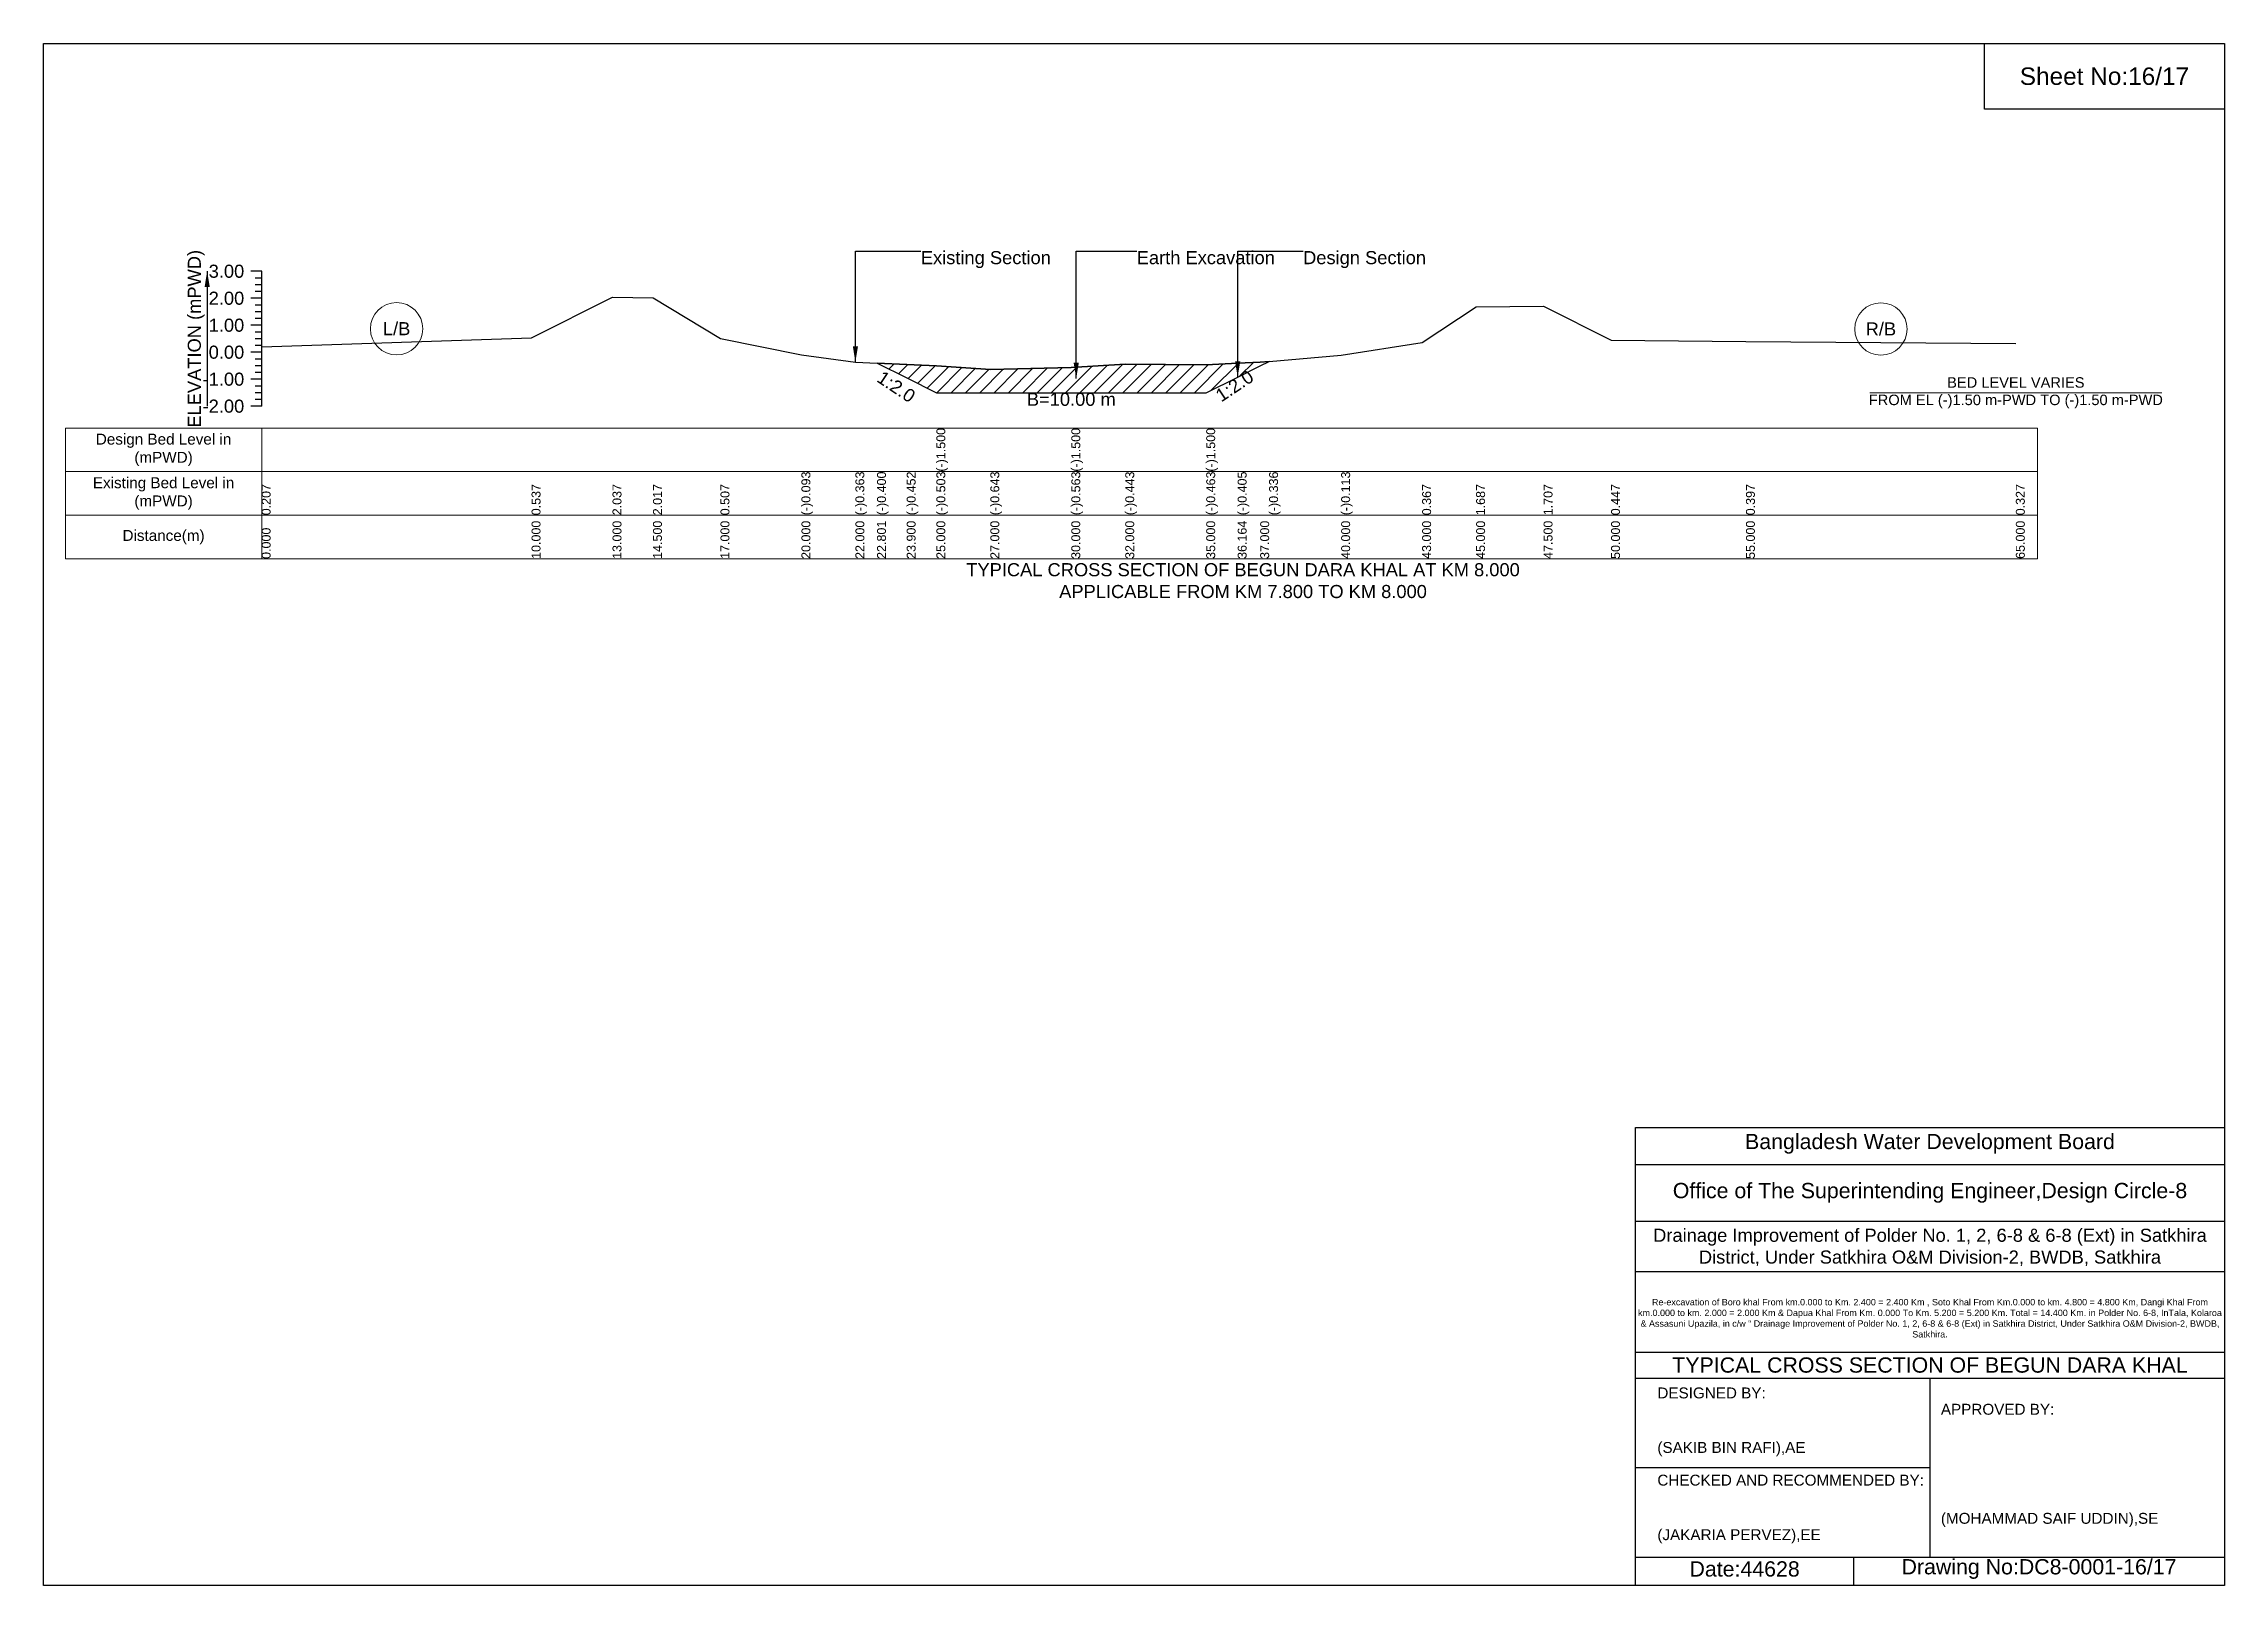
# Model space of a CAD drawing. Header units: inches. Extents: x 91000 to 268000, y -5656 to 20000.
# Drawn here: x 250000 to 258000, y 4344 to 10000 of the extents above; entities that cross this region are included whole.
import ezdxf

# ---------------------------------------------------------------- set-up
doc = ezdxf.new("R2010")
doc.units = ezdxf.units.IN
doc.header["$LTSCALE"] = 7
doc.header["$MEASUREMENT"] = 0
for name, color, linetype, lineweight in [('Cross section Data Border', 7, 'Continuous', 9), ('Cross Section Labels', 7, 'Continuous', 9), ('Existing_Bed_Level for Xsection', 7, 'Continuous', 25)]:
    doc.layers.add(name, color=color, linetype=linetype, lineweight=lineweight)
doc.styles.get("Standard").update_dxf_attribs({"font": 'arial.ttf'})
doc.dimstyles.get("Standard").update_dxf_attribs({"dimtxt": 0.18, "dimasz": 0.18, "dimexe": 0.18, "dimexo": 0.0625, "dimgap": 0.09, "dimtad": 0, "dimtih": 1, "dimtoh": 1, "dimdec": 4, "dimzin": 0, "dimdsep": 46, "dimtxsty": 'Standard', "dimcen": 0.09, "dimadec": 0, "dimazin": 0, "dimtfac": 1, "dimtdec": 4, "dimtofl": 0, "dimtmove": 0, "dimatfit": 3, "dimfxl": 1, "dimtolj": 1, "dimtzin": 0, "dimarcsym": 0})

msp = doc.modelspace()

# ---------------------------------------------------------------- texts
at = {"attachment_point": 5}
for s, insert, char_height in [('Sheet No:16/17', (257560, 9880), 64), ('Bangladesh Water Development Board', (256920, 5964), 56), ('Office of The Superintending Engineer,Design Circle-8', (256920, 5784), 56)]:
    msp.add_mtext(s, dxfattribs=dict(at, insert=insert, char_height=char_height))
for s, insert, char_height, width, attachment_point in [('Drainage Improvement of Polder No. 1, 2, 6-8 & 6-8 (Ext) in Satkhira District, Under Satkhira O&M Division-2, BWDB, Satkhira', (256920, 5584), 48, 2240, 5), ('Re-excavation of Boro khal From km.0.000 to Km. 2.400 = 2.400 Km , Soto Khal From Km.0.000 to km. 4.800 = 4.800 Km, Dangi Khal From km.0.000 to km. 2.000 = 2.000 Km & Dapua Khal From Km. 0.000 To Km. 5.200 = 5.200 Km. Total = 14.400 Km. in Polder No. 6-8, InTala, Kolaroa & Assasuni Upazila, in c/w “ Drainage Improvement of Polder No. 1, 2, 6-8 & 6-8 (Ext) in Satkhira District, Under Satkhira O&M Division-2, BWDB, Satkhira.', (256920, 5324), 23.565, 2160, 5), ('TYPICAL CROSS SECTION OF BEGUN DARA KHAL', (256920, 5152), 56, 2240, 5), ('DESIGNED BY:^J^J^J(SAKIB BIN RAFI),AE', (255920, 4944), 40, 1120, 4), ('APPROVED BY:^J^J^J^J^J^J(MOHAMMAD SAIF UDDIN),SE', (256960, 4784), 40, 1120, 4), ('CHECKED AND RECOMMENDED BY:^J^J^J(JAKARIA PERVEZ),EE', (255920, 4624), 40, 1120, 4), ('Date:44628', (256240, 4404), 56, 1120, 5), ('Drawing No:DC8-0001-16/17', (257320, 4404), 56, 1760, 5)]:
    msp.add_mtext(s, dxfattribs=dict(insert=insert, char_height=char_height, width=width, attachment_point=attachment_point))
at = {"layer": 'Cross section Data Border', "char_height": 40, "width": 640, "attachment_point": 5}
for s, insert in [('Design Bed Level in (mPWD)', (250440, 8509.7)), ('Existing Bed Level in (mPWD)', (250440, 8349.7)), ('Distance(m)', (250440, 8189.7))]:
    msp.add_mtext(s, dxfattribs=dict(at, insert=insert))
at = {"layer": 'Cross Section Labels'}
for s, insert, char_height, attachment_point in [('Existing Section', (253218, 9238.9), 48, 1), ('Earth Excavation', (254010, 9238.9), 48, 1), ('Design Section', (254620.3, 9238.9), 48, 1), ('L/B', (251295, 8954), 48, 5), ('R/B', (256740, 8953), 48, 5), ('BED LEVEL VARIES ^JFROM EL (-)1.50 m-PWD TO (-)1.50 m-PWD', (257235, 8719.2), 38.4, 5), ('B=10.00 m', (253770, 8719.2), 48, 2), ('TYPICAL CROSS SECTION OF BEGUN DARA KHAL AT KM 8.000^JAPPLICABLE FROM KM 7.800 TO KM 8.000', (254400, 8029.7), 48, 5)]:
    msp.add_mtext(s, dxfattribs=dict(at, insert=insert, char_height=char_height, attachment_point=attachment_point))
at = {"layer": 'Cross Section Labels', "char_height": 48, "attachment_point": 2}
for insert, rotation in [((254355.5, 8764.4), 33.69007), ((253141.4, 8761.2), 326.30993)]:
    msp.add_mtext('1:2.0', dxfattribs=dict(at, insert=insert, rotation=rotation))
at = {"layer": 'Existing_Bed_Level for Xsection', "rotation": 90}
for s, insert, char_height, attachment_point in [('ELEVATION (mPWD)', (250560, 8917.2), 48, 5), ('(-)1.500', (253275, 8429.7), 32.8, 1), ('(-)1.500', (253770, 8429.7), 32.8, 1), ('(-)1.500', (254265, 8429.7), 32.8, 1), ('(-)0.093', (252780, 8269.7), 32.8, 1), ('(-)0.363', (252978, 8269.7), 32.8, 1), ('(-)0.400', (253057.3, 8269.7), 32.8, 1), ('(-)0.452', (253166.1, 8269.7), 32.8, 1), ('(-)0.503', (253275, 8269.7), 32.8, 1), ('(-)0.643', (253473, 8269.7), 32.8, 1), ('(-)0.563', (253770, 8269.7), 32.8, 1), ('(-)0.443', (253968, 8269.7), 32.8, 1), ('(-)0.463', (254265, 8269.7), 32.8, 1), ('(-)0.405', (254380.3, 8269.7), 32.8, 1), ('(-)0.336', (254495.6, 8269.7), 32.8, 1), ('(-)0.113', (254760, 8269.7), 32.8, 1), ('0.207', (250800, 8269.7), 32.8, 1), ('0.537', (251790, 8269.7), 32.8, 1), ('2.037', (252087, 8269.7), 32.8, 1), ('2.017', (252235.5, 8269.7), 32.8, 1), ('0.507', (252483, 8269.7), 32.8, 1), ('0.367', (255057, 8269.7), 32.8, 1), ('1.687', (255255, 8269.7), 32.8, 1), ('1.707', (255502.5, 8269.7), 32.8, 1), ('0.447', (255750, 8269.7), 32.8, 1), ('0.397', (256245, 8269.7), 32.8, 1), ('0.327', (257235, 8269.7), 32.8, 1), ('10.000', (251790, 8109.7), 32.8, 1), ('13.000', (252087, 8109.7), 32.8, 1), ('14.500', (252235.5, 8109.7), 32.8, 1), ('17.000', (252483, 8109.7), 32.8, 1), ('20.000', (252780, 8109.7), 32.8, 1), ('22.000', (252978, 8109.7), 32.8, 1), ('22.801', (253057.3, 8109.7), 32.8, 1), ('23.900', (253166.1, 8109.7), 32.8, 1), ('25.000', (253275, 8109.7), 32.8, 1), ('27.000', (253473, 8109.7), 32.8, 1), ('30.000', (253770, 8109.7), 32.8, 1), ('32.000', (253968, 8109.7), 32.8, 1), ('35.000', (254265, 8109.7), 32.8, 1), ('36.164', (254380.3, 8109.7), 32.8, 1), ('37.000', (254463, 8109.7), 32.8, 1), ('40.000', (254760, 8109.7), 32.8, 1), ('43.000', (255057, 8109.7), 32.8, 1), ('45.000', (255255, 8109.7), 32.8, 1), ('47.500', (255502.5, 8109.7), 32.8, 1), ('50.000', (255750, 8109.7), 32.8, 1), ('55.000', (256245, 8109.7), 32.8, 1), ('65.000', (257235, 8109.7), 32.8, 1), ('0.000', (250800, 8109.7), 32.8, 1)]:
    msp.add_mtext(s, dxfattribs=dict(at, insert=insert, char_height=char_height, attachment_point=attachment_point))
at = {"layer": 'Existing_Bed_Level for Xsection', "char_height": 48, "attachment_point": 6}
for s, insert in [('3.00', (250736, 9164.7)), ('2.00', (250736, 9065.7)), ('1.00', (250736, 8966.7)), ('0.00', (250736, 8867.7)), ('-1.00', (250736, 8768.7)), ('-2.00', (250736, 8669.7))]:
    msp.add_mtext(s, dxfattribs=dict(at, insert=insert))

# ---------------------------------------------------------------- hatches: boundary and pattern name
at = {"layer": 'Existing_Bed_Level for Xsection'}
h = msp.add_hatch(dxfattribs=at)
h.set_pattern_fill('ANSI31', color=256, scale=297, style=0)
h.paths.add_polyline_path([(253057.3, 8828), (253166.1, 8773.6), (253275, 8719.2), (253473, 8719.2), (253770, 8719.2), (253968, 8719.2), (254265, 8719.2), (254380.3, 8776.8), (254463, 8818.2), (254495.6, 8834.4), (254463, 8831.7), (254380.3, 8827.6), (254265, 8821.8), (253968, 8823.8), (253770, 8811.9), (253473, 8804), (253275, 8817.9), (253166.1, 8822.9)])

# ---------------------------------------------------------------- linework, layer by layer
for points in [[(250000, 10000), (258000, 10000), (258000, 4344), (250000, 4344)], [(257120, 10000), (258000, 10000), (258000, 9760), (257120, 9760)]]:
    msp.add_lwpolyline(points, close=True)
for points in [[(255840, 4344), (255840, 6024), (258000, 6024)], [(255840, 5888), (258000, 5888)], [(255840, 5680), (258000, 5680)], [(255840, 5496), (258000, 5496)], [(255840, 5200), (258000, 5200)], [(255840, 5104), (258000, 5104)], [(256920, 5104), (256920, 4448)], [(255840, 4776), (256920, 4776)], [(255840, 4448), (258000, 4448)], [(256640, 4448), (256640, 4344)]]:
    msp.add_lwpolyline(points)
at = {"layer": 'Cross section Data Border'}
msp.add_lwpolyline([(250080, 8589.7), (257315, 8589.7), (257315, 8109.7), (250080, 8109.7)], close=True, dxfattribs=at)
for points in [[(250800, 8589.7), (250800, 8109.7)], [(250080, 8429.7), (257315, 8429.7)], [(250080, 8269.7), (257315, 8269.7)]]:
    msp.add_lwpolyline(points, dxfattribs=at)
at = {"layer": 'Cross Section Labels'}
msp.add_lwpolyline([(256699.2, 8719.2), (257770.8, 8719.2)], dxfattribs=at)
for centre in [(251295, 8954), (256740, 8953)]:
    msp.add_circle(centre, 96, dxfattribs=at)
at = {"layer": 'Existing_Bed_Level for Xsection'}
for points in [[(250800, 9164.7), (250760, 9164.7)], [(250800, 9139.9), (250776, 9139.9)], [(250800, 8669.7), (250800, 8768.7), (250800, 8867.7), (250800, 8966.7), (250800, 9065.7), (250800, 9164.7)], [(250800, 9065.7), (250760, 9065.7)], [(250800, 9115.2), (250776, 9115.2)], [(250800, 9090.4), (250776, 9090.4)], [(250800, 9040.9), (250776, 9040.9)], [(250800, 8888.1), (251790, 8920.8), (252087, 9069.3), (252235.5, 9067.3), (252483, 8917.9), (252780, 8858.5), (252978, 8831.7), (253057.3, 8828), (253166.1, 8822.9), (253275, 8817.9), (253275, 8817.9), (253473, 8804), (253770, 8811.9), (253770, 8811.9), (253968, 8823.8), (254265, 8821.8), (254265, 8821.8), (254380.3, 8827.6), (254463, 8831.7), (254495.6, 8834.4), (254760, 8856.5), (255057, 8904), (255255, 9034.7), (255502.5, 9036.6), (255750, 8911.9), (256245, 8907), (257235, 8900)], [(250800, 8966.7), (250760, 8966.7)], [(250800, 9016.2), (250776, 9016.2)], [(250800, 8991.4), (250776, 8991.4)], [(250800, 8941.9), (250776, 8941.9)], [(250800, 8917.2), (250776, 8917.2)], [(250800, 8892.4), (250776, 8892.4)], [(250800, 8867.7), (250760, 8867.7)], [(250800, 8842.9), (250776, 8842.9)], [(250800, 8818.2), (250776, 8818.2)], [(250800, 8768.7), (250760, 8768.7)], [(250800, 8793.4), (250776, 8793.4)], [(250800, 8743.9), (250776, 8743.9)], [(250800, 8669.7), (250760, 8669.7)], [(250800, 8719.2), (250776, 8719.2)], [(250800, 8694.4), (250776, 8694.4)]]:
    msp.add_lwpolyline(points, dxfattribs=at)
msp.add_lwpolyline([(253057.3, 8828), (253057.3, 8828), (253166.1, 8773.6), (253275, 8719.2), (253275, 8719.2), (253473, 8719.2), (253770, 8719.2), (253770, 8719.2), (253968, 8719.2), (254265, 8719.2), (254265, 8719.2), (254380.3, 8776.8), (254463, 8818.2), (254495.6, 8834.4), (254463, 8831.7), (254380.3, 8827.6), (254265, 8821.8), (254265, 8821.8), (253968, 8823.8), (253770, 8811.9), (253770, 8811.9), (253473, 8804), (253275, 8817.9), (253275, 8817.9), (253166.1, 8822.9), (253057.3, 8828)], close=True, dxfattribs=at)

msp.set_redraw_order([(e.dxf.handle, doc.entitydb.next_handle()) for e in msp.query("TEXT MTEXT ATTDEF DIMENSION ARC_DIMENSION")])  # texts and dimensions are drawn at this point

# ---------------------------------------------------------------- leaders
at = {"layer": 'Cross Section Labels', "annotation_type": 0, "has_hookline": 1, "hookline_direction": 0}
for points, text_width in [([(252978, 8831.7), (252978, 9238.9), (253217.9, 9238.9)], 467.2), ([(253788.1, 8771.6), (253788.1, 9238.9), (254009.9, 9238.9)], 497), ([(254380.3, 8776.8), (254380.3, 9238.9), (254620.2, 9238.9)], 441.2)]:
    msp.add_leader(points, dimstyle='Standard', override={"dimasz": 57.6}, dxfattribs=dict(at, text_width=text_width))
at = {"layer": 'Existing_Bed_Level for Xsection'}
msp.add_leader([(250600, 9164.7), (250600, 8669.7)], dimstyle='Standard', override={"dimasz": 57.6}, dxfattribs=at)

doc.saveas('drawing.dxf')
